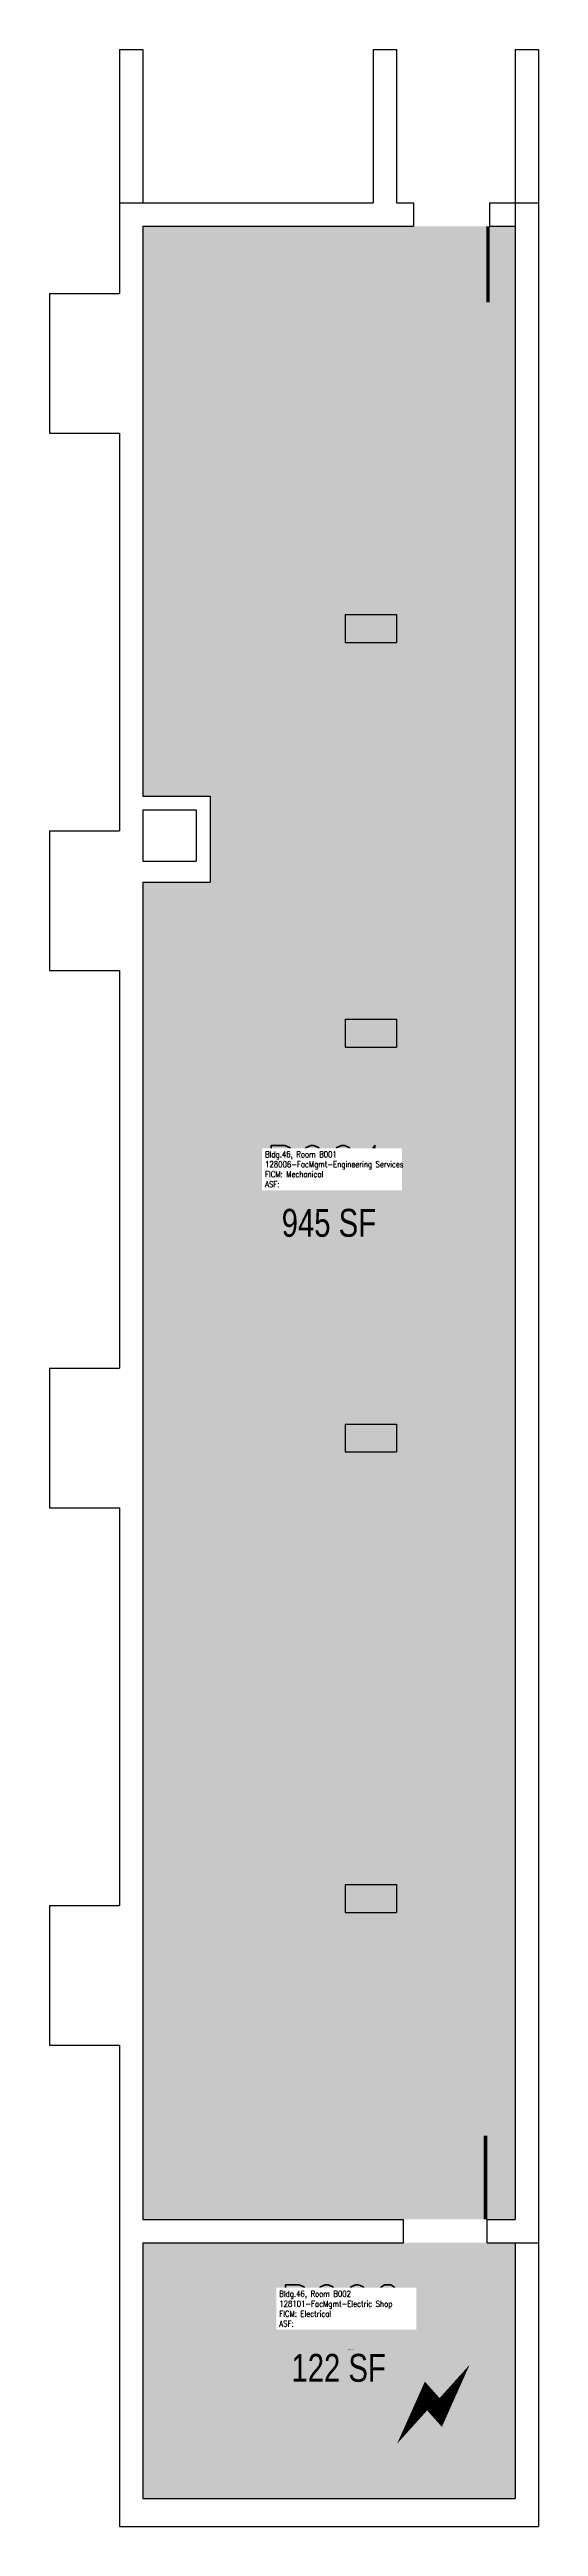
# Model space of a CAD drawing. Header units: inches. Extents: x 54 to 264, y 0 to 1065.
import ezdxf
from ezdxf.enums import TextEntityAlignment as Align

# ---------------------------------------------------------------- set-up
doc = ezdxf.new("R2010")
doc.units = ezdxf.units.IN
doc.header["$LTSCALE"] = 10
doc.header["$MEASUREMENT"] = 0
doc.layers.get('0').update_dxf_attribs({"linetype": 'CONTINUOUS'})
for name, color, linetype in [('A-DOOR', 2, 'CONTINUOUS'), ('A-IDEN-ICON', 4, 'CONTINUOUS'), ('A-IDEN-RNUM', 7, 'CONTINUOUS'), ('A-IDEN-SNUM', 4, 'CONTINUOUS'), ('A-IDEN-VNUM', 4, 'CONTINUOUS'), ('A-WALL', 5, 'CONTINUOUS'), ('AREA-TEXT', 3, 'CONTINUOUS'), ('Rooms-Category-Color', 7, 'CONTINUOUS'), ('Rooms-College-Color', 7, 'CONTINUOUS'), ('Rooms-Department-Color', 7, 'CONTINUOUS'), ('Rooms-Division-Color', 7, 'CONTINUOUS'), ('Rooms-Information', 7, 'CONTINUOUS')]:
    doc.layers.add(name, color=color, linetype=linetype)
doc.styles.add('AREA', font='arial.ttf', dxfattribs={"width": 0.75, "height": 24})
doc.styles.add('ROOMSNUMBER', font='txt', dxfattribs={"height": 0.03})
doc.styles.add('ROOMVNUMBER', font='simplex.shx', dxfattribs={"width": 0.85})

# ---------------------------------------------------------------- blocks, each defined once
blk = doc.blocks.new('CPELECT')
at = {"color": 0, "linetype": 'ByBlock'}
blk.add_lwpolyline([(0.0623, 0.0629, 0, 0.03, 0), (0.0105, -0.0168, 0.03, 0.03, 0), (-0.0105, 0.0068, 0.03, 0, 0), (-0.0623, -0.0729, 0.03, 0, 0)], format="xyseb", dxfattribs=at)

msp = doc.modelspace()

# ---------------------------------------------------------------- hatches: boundary and pattern name
at = {"layer": 'Rooms-Category-Color', "true_color": 0xadadad}
for points in [[(254, 989), (243, 989), (94, 989), (94, 744), (123, 744), (123, 707), (94, 707), (94, 132), (242, 132), (254, 132)], [(254, 12), (254, 122), (206, 122), (94, 122), (94, 12)]]:
    msp.add_hatch(color=253, dxfattribs=at).paths.add_polyline_path(points)
at = {"layer": 'Rooms-College-Color', "true_color": 0xadadad}
for points in [[(254, 989), (243, 989), (94, 989), (94, 744), (123, 744), (123, 707), (94, 707), (94, 132), (242, 132), (254, 132)], [(254, 12), (254, 122), (206, 122), (94, 122), (94, 12)]]:
    msp.add_hatch(color=253, dxfattribs=at).paths.add_polyline_path(points)
at = {"layer": 'Rooms-Department-Color', "true_color": 0xacacac}
for points in [[(254, 989), (243, 989), (94, 989), (94, 744), (123, 744), (123, 707), (94, 707), (94, 132), (242, 132), (254, 132)], [(254, 12), (254, 122), (206, 122), (94, 122), (94, 12)]]:
    msp.add_hatch(color=253, dxfattribs=at).paths.add_polyline_path(points)
at = {"layer": 'Rooms-Division-Color', "true_color": 0xadadad}
for points in [[(254, 989), (243, 989), (94, 989), (94, 744), (123, 744), (123, 707), (94, 707), (94, 132), (242, 132), (254, 132)], [(254, 12), (254, 122), (206, 122), (94, 122), (94, 12)]]:
    msp.add_hatch(color=253, dxfattribs=at).paths.add_polyline_path(points)

# ---------------------------------------------------------------- linework, layer by layer
at = {"layer": 'A-DOOR', "elevation": 0}
for points in [[(242.4, 989, 1.36, 1.36, 0), (242.4, 956.3, 0, 0, 0), (243, 956.3, 0, 0, -0.414214), (210.3, 989, 0, 0, -0.414214)], [(241.3, 132, 1.5, 1.5, 0), (241.3, 168, 0, 0, 0), (242, 168, 0, 0, 0.414214), (206, 132, 0, 0, 0.414214)]]:
    msp.add_lwpolyline(points, format="xyseb", dxfattribs=at)
at = {"layer": 'A-WALL'}
for p, q in [((84, 1065, 0), (84, 960, 0)), ((84, 1065, 0), (94, 1065, 0)), ((94, 1065, 0), (94, 999, 0)), ((193, 1065, 0), (193, 999, 0)), ((193, 1065, 0), (203, 1065, 0)), ((203, 1065, 0), (203, 999, 0)), ((254, 1065, 0), (254, 132, 0)), ((254, 1065, 0), (264, 1065, 0)), ((264, 1065, 0), (264, 122, 0)), ((84, 999, 0), (193, 999, 0)), ((203, 999, 0), (210.3, 999, 0)), ((210.3, 999, 0), (210.3, 989, 0)), ((243, 999, 0), (264, 999, 0)), ((243, 999, 0), (243, 989, 0)), ((94, 989, 0), (210.3, 989, 0)), ((94, 989, 0), (94, 744, 0)), ((243, 989, 0), (254, 989, 0)), ((54, 960, 0), (54, 900, 0)), ((54, 960, 0), (84, 960, 0)), ((54, 900, 0), (84, 900, 0)), ((84, 900, 0), (84, 729, 0)), ((181, 822, 0), (181, 810, 0)), ((181, 822, 0), (203, 822, 0)), ((203, 822, 0), (203, 810, 0)), ((181, 810, 0), (203, 810, 0)), ((94, 744, 0), (123, 744, 0)), ((94, 738, 0), (117, 738, 0)), ((94, 738, 0), (94, 716, 0)), ((117, 738, 0), (117, 716, 0)), ((123, 744, 0), (123, 707, 0)), ((54, 729, 0), (54, 669, 0)), ((54, 729, 0), (84, 729, 0)), ((94, 716, 0), (117, 716, 0)), ((94, 707, 0), (123, 707, 0)), ((94, 707, 0), (94, 132, 0)), ((54, 669, 0), (84, 669, 0)), ((84, 669, 0), (84, 498, 0)), ((181, 648, 0), (203, 648, 0)), ((181, 648, 0), (181, 636, 0)), ((203, 648, 0), (203, 636, 0)), ((181, 636, 0), (203, 636, 0)), ((54, 498, 0), (54, 438, 0)), ((54, 498, 0), (84, 498, 0)), ((181, 474, 0), (203, 474, 0)), ((181, 474, 0), (181, 462, 0)), ((203, 474, 0), (203, 462, 0)), ((181, 462, 0), (203, 462, 0)), ((54, 438, 0), (84, 438, 0)), ((84, 438, 0), (84, 267, 0)), ((54, 267, 0), (54, 207, 0)), ((54, 267, 0), (84, 267, 0)), ((181, 276, 0), (203, 276, 0)), ((181, 276, 0), (181, 264, 0)), ((203, 276, 0), (203, 264, 0)), ((181, 264, 0), (203, 264, 0)), ((54, 207, 0), (84, 207, 0)), ((84, 207, 0), (84, 0, 0)), ((94, 132, 0), (206, 132, 0)), ((206, 122, 0), (206, 132, 0)), ((242, 122, 0), (242, 132, 0)), ((242, 132, 0), (254, 132, 0)), ((94, 122, 0), (94, 12, 0)), ((94, 122, 0), (206, 122, 0)), ((242, 122, 0), (264, 122, 0)), ((254, 122, 0), (254, 12, 0)), ((264, 122, 0), (264, 0, 0)), ((94, 12, 0), (254, 12, 0)), ((84, 0, 0), (264, 0, 0))]:
    msp.add_line(p, q, dxfattribs=at)

# ---------------------------------------------------------------- block references
at = {"layer": 'A-IDEN-ICON', "xscale": 250, "yscale": 250, "zscale": 250, "rotation": 2.223368870446859e-09}
msp.add_blockref('CPELECT', (218.9, 53.8, 0), dxfattribs=at)

# ---------------------------------------------------------------- texts
at = {"layer": 'A-IDEN-RNUM', "style": 'ROOMSNUMBER'}
for s, p in [('B001-00', (178.8, 586.5)), ('B002-00', (182, 75.8))]:
    msp.add_text(s, height=0.36, dxfattribs=at).set_placement(p)
at = {"layer": 'A-IDEN-SNUM', "style": 'ROOMSNUMBER'}
for s, p in [('0460B00100', (178.8, 586.5)), ('0460B00200', (182, 75.8))]:
    msp.add_text(s, height=0.36, dxfattribs=at).set_placement(p)
at = {"layer": 'A-IDEN-VNUM', "style": 'ROOMVNUMBER', "width": 0.85}
for s, p in [('B001', (146.6, 575.8)), ('B002', (152.7, 85.9))]:
    msp.add_text(s, height=18, dxfattribs=at).set_placement(p)
at = {"layer": 'AREA-TEXT', "style": 'AREA', "width": 0.75}
for s, p in [('945 SF', (174, 560.5)), ('122 SF', (178.2, 68.2))]:
    msp.add_text(s, height=12, dxfattribs=at).set_placement(p, align=Align.MIDDLE_CENTER)

# ---------------------------------------------------------------- next in the draw order: texts
at = {"layer": 'Rooms-Information', "char_height": 2.571, "width": 57.6, "attachment_point": 7, "style": 'ROOMVNUMBER', "bg_fill": 3, "box_fill_scale": 1.5, "bg_fill_color": 256, "bg_fill_true_color": 13158600, "bg_fill_transparency": 0}
for s, insert in [('Bldg.46, Room B001^M^J128006-FacMgmt-Engineering Services^M^JFICM: Mechanical^M^JASF: ', (146.6, 575.8)), ('Bldg.46, Room B002^M^J128101-FacMgmt-Electric Shop^M^JFICM: Electrical^M^JASF: ', (152.7, 85.9))]:
    msp.add_mtext(s, dxfattribs=dict(at, insert=insert))

doc.saveas('drawing.dxf')
